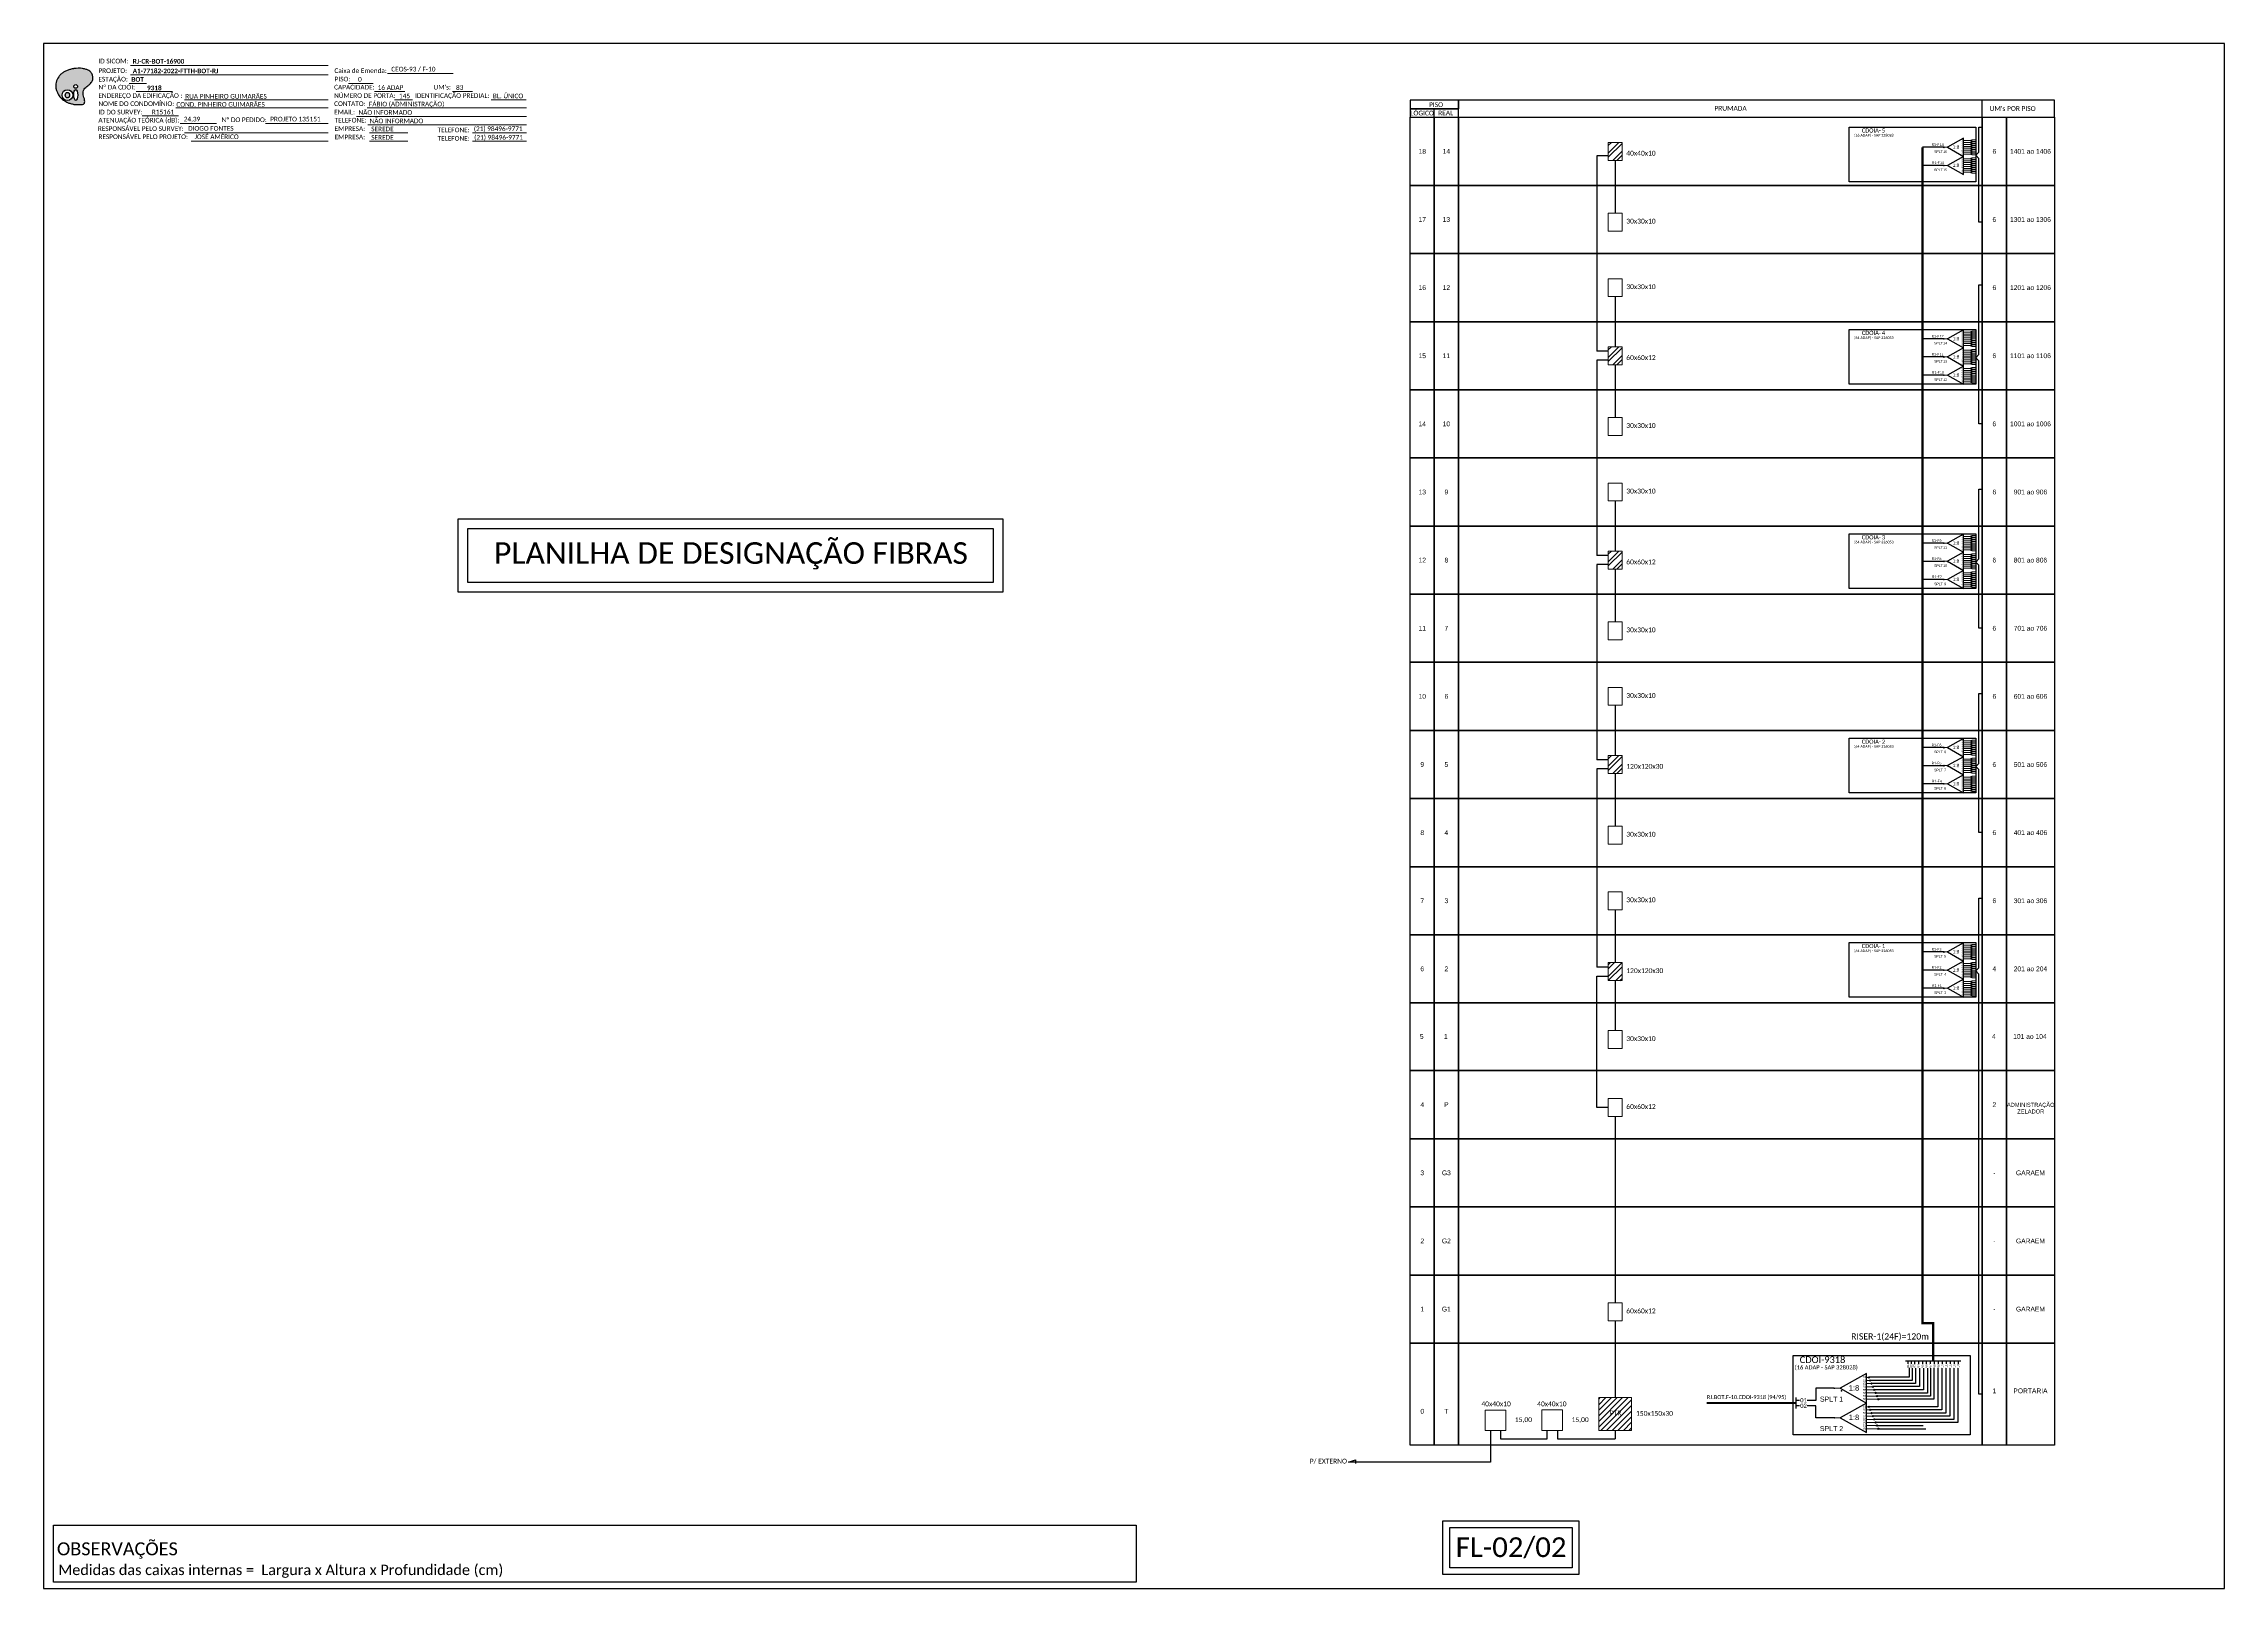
# Model space of a CAD drawing. Extents: x -86 to 1625, y 705 to 1299.
# Drawn here: x 786 to 1625, y 705 to 1299 of the extents above; entities that cross this region are included whole.
import ezdxf
from ezdxf.enums import TextEntityAlignment as Align

# ---------------------------------------------------------------- set-up
doc = ezdxf.new("R2010")
doc.units = 0
doc.styles.add('ARIAL', font='arial.ttf')
doc.styles.get("Standard").update_dxf_attribs({"font": 'arial.ttf'})
doc.styles.add('WMF-Calibri0', font='calibri.ttf')
doc.styles.add('WMF-Calibri1', font='calibrib.ttf')
doc.linetypes.add('RESERVA', pattern='A,0.5,-0.15,["RESERVA",Standard,S=0.18,R=0,X=0,Y=-0.1],-1.3', length=1.95)
pattern_1 = [(45, (-47.337, -16.069), (-2.245064, 2.245064), []), (45, (-47.337, -14.4816), (-2.245064, 2.245064), [])]

# ---------------------------------------------------------------- blocks, each defined once
blk = doc.blocks.new('CDOI-12 ADAP SAP 05 ESQ')
at = {"color": 1}
blk.add_lwpolyline([(5016.02, -490.32), (5016.02, -490.32), (5016.02, -490.32), (4962.89, -490.32), (4962.89, -466.43), (4962.89, -466.43)], dxfattribs=at)
blk.add_lwpolyline([(4962.89, -466.43), (5016.02, -466.43), (5016.02, -490.32), (4962.89, -490.32)], close=True, dxfattribs=at)
blk = doc.blocks.new('SPLT_1-8_DIV_DIR')
h = blk.add_hatch(color=3)
h.dxf.hatch_style = 1
edge = h.paths.add_edge_path()
edge.add_arc((12.77, 4.04), 0.242, 0, 360)
h = blk.add_hatch(color=3)
h.dxf.hatch_style = 1
edge = h.paths.add_edge_path()
edge.add_arc((13.27, 2.88), 0.242, 0, 360)
h = blk.add_hatch(color=3)
h.dxf.hatch_style = 1
edge = h.paths.add_edge_path()
edge.add_arc((13.77, 1.73), 0.242, 0, 360)
h = blk.add_hatch(color=3)
h.dxf.hatch_style = 1
edge = h.paths.add_edge_path()
edge.add_arc((14.27, 0.58), 0.242, 0, 360)
h = blk.add_hatch(color=3)
h.dxf.hatch_style = 1
edge = h.paths.add_edge_path()
edge.add_arc((14.77, -0.58), 0.242, 0, 360)
h = blk.add_hatch(color=3)
h.dxf.hatch_style = 1
edge = h.paths.add_edge_path()
edge.add_arc((15.27, -1.73), 0.242, 0, 360)
h = blk.add_hatch(color=3)
h.dxf.hatch_style = 1
edge = h.paths.add_edge_path()
edge.add_arc((15.77, -2.88), 0.242, 0, 360)
h = blk.add_hatch(color=3)
h.dxf.hatch_style = 1
edge = h.paths.add_edge_path()
edge.add_arc((16.27, -4.04), 0.242, 0, 360)
at = {"color": 1, "lineweight": 0}
blk.add_lwpolyline([(2.22, 0), (0, 0)], dxfattribs=at)
at = {"color": 1}
blk.add_lwpolyline([(11.89, 5.45), (2.22, 0), (11.89, -5.45), (11.89, 5.45)], dxfattribs=at)
at = {"color": 7, "lineweight": 0}
for points in [[(12.77, 4.04), (11.89, 4.04)], [(11.89, 2.88), (13.27, 2.88)], [(11.89, 1.73), (13.77, 1.73)], [(11.89, 0.58), (14.27, 0.58)], [(11.89, -0.58), (14.77, -0.58)], [(11.89, -1.73), (15.27, -1.73)], [(11.89, -2.88), (15.77, -2.88)], [(11.89, -4.04), (16.27, -4.04)]]:
    blk.add_lwpolyline(points, dxfattribs=at)
at = {"color": 3}
for centre in [(12.77, 4.04), (13.27, 2.88), (13.77, 1.73), (14.27, 0.58), (14.77, -0.58), (15.27, -1.73), (15.77, -2.88), (16.27, -4.04)]:
    blk.add_circle(centre, 0.242, dxfattribs=at)
at = {"color": 1, "style": 'ARIAL'}
for s, height, p in [('1:8', 2, (5.35, -0.85)), ('S1', 0.75, (10.52, 3.77)), ('S2', 0.75, (10.52, 2.58)), ('S3', 0.75, (10.52, 1.37)), ('S4', 0.75, (10.52, 0.19)), ('S5', 0.75, (10.52, -1.02)), ('S6', 0.75, (10.52, -2.14)), ('S7', 0.75, (10.52, -3.24)), ('S8', 0.75, (10.52, -4.36))]:
    blk.add_text(s, height=height, dxfattribs=at).set_placement(p)
blk = doc.blocks.new('SPLT_1-8_SC-APC')
at = {"color": 1, "lineweight": 0}
blk.add_lwpolyline([(-17, -7.5), (-19.3, -7.5)], dxfattribs=at)
at = {"color": 1}
blk.add_lwpolyline([(-7.4, -2.1), (-17, -7.5), (-7.4, -13), (-7.4, -2.1)], dxfattribs=at)
at = {"color": 3, "lineweight": 0}
for points in [[(-3, -3.5), (-7.4, -3.5)], [(-7.4, -4.7), (-3, -4.7)], [(-7.4, -5.8), (-3, -5.8)], [(-7.4, -7), (-3, -7)], [(-7.4, -8.1), (-3, -8.1)], [(-7.4, -9.3), (-3, -9.3)], [(-7.4, -10.4), (-3, -10.4)], [(-7.4, -11.6), (-3, -11.6)], [(-2.4, -3), (-2.4, -4)], [(-2.4, -3), (0, -3)], [(-2.4, -4), (0, -4)], [(-2.4, -4.2), (-2.4, -5.2)], [(-2.4, -4.2), (0, -4.2)], [(-2.4, -5.2), (0, -5.2)], [(-2.4, -5.3), (-2.4, -6.3)], [(-2.4, -5.3), (0, -5.3)], [(-2.4, -6.3), (0, -6.3)], [(-2.4, -6.5), (-2.4, -7.5)], [(-2.4, -6.5), (0, -6.5)], [(-2.4, -7.5), (0, -7.5)], [(-2.4, -7.6), (-2.4, -8.6)], [(-2.4, -7.6), (0, -7.6)], [(-2.4, -8.6), (0, -8.6)], [(-2.4, -8.8), (-2.4, -9.8)], [(-2.4, -8.8), (0, -8.8)], [(-2.4, -9.8), (0, -9.8)], [(-2.4, -9.9), (-2.4, -10.9)], [(-2.4, -9.9), (0, -9.9)], [(-2.4, -10.9), (0, -10.9)], [(-2.4, -11.1), (-2.4, -12.1)], [(-2.4, -11.1), (0, -11.1)], [(-2.4, -12.1), (0, -12.1)]]:
    blk.add_lwpolyline(points, dxfattribs=at)
for points in [[(-3, -3.2), (-2.4, -3.2), (-2.4, -3.8), (-3, -3.8)], [(-3, -4.4), (-2.4, -4.4), (-2.4, -5), (-3, -5)], [(-3, -5.5), (-2.4, -5.5), (-2.4, -6.1), (-3, -6.1)], [(-3, -6.7), (-2.4, -6.7), (-2.4, -7.3), (-3, -7.3)], [(-3, -7.8), (-2.4, -7.8), (-2.4, -8.4), (-3, -8.4)], [(-3, -9), (-2.4, -9), (-2.4, -9.6), (-3, -9.6)], [(-3, -10.1), (-2.4, -10.1), (-2.4, -10.7), (-3, -10.7)], [(-3, -11.3), (-2.4, -11.3), (-2.4, -11.9), (-3, -11.9)]]:
    blk.add_lwpolyline(points, close=True, dxfattribs=at)
at = {"color": 1, "style": 'ARIAL'}
for s, height, p in [('1:8', 2, (-13.9, -8.4)), ('S1', 0.75, (-8.7, -3.8)), ('S2', 0.75, (-8.7, -5)), ('S3', 0.75, (-8.7, -6.2)), ('S4', 0.75, (-8.7, -7.4)), ('S5', 0.75, (-8.7, -8.6)), ('S6', 0.75, (-8.7, -9.7)), ('S7', 0.75, (-8.7, -10.8)), ('S8', 0.75, (-8.7, -11.9))]:
    blk.add_text(s, height=height, dxfattribs=at).set_placement(p)
blk = doc.blocks.new('OI')
h = blk.add_hatch(color=40)
edge = h.paths.add_edge_path()
edge.add_spline(control_points=[(4.35, -0.67), (3.92, -0.99), (3.26, -1.5), (2.81, -2.59), (2.9, -3.5), (3.06, -4.27), (3.31, -4.85), (3.37, -5.39), (3.4, -5.88), (3.2, -6.4), (2.54, -6.61), (1.65, -6.63), (0.55, -6.67), (-0.56, -6.42), (-1.61, -6.14), (-2.77, -5.61), (-3.92, -4.77), (-4.89, -3.7), (-5.34, -2.65), (-5.6, -1.94), (-5.85, -0.96), (-5.71, 0.47), (-5.1, 2.02), (-4.14, 3.02), (-3.3, 3.61), (-2.37, 4.16), (-1.36, 4.44), (-0.56, 4.7), (0.79, 4.85), (2.24, 4.97), (3.79, 4.57), (4.67, 4.21), (5.44, 3.65), (5.76, 2.99), (6.03, 2.21), (6.01, 1.46), (5.72, 0.64), (5.31, 0.08), (4.88, -0.38), (4.51, -0.55), (4.35, -0.67)], knot_values=[0, 0, 0, 0, 1.60434, 2.417191, 3.427595, 4.282808, 4.776746, 5.304182, 5.888771, 6.258406, 6.858137, 7.79129, 8.986195, 10.124242, 11.187857, 12.242908, 13.953784, 15.414161, 16.515391, 17.349188, 17.675853, 19.552021, 21.515531, 22.568638, 23.63245, 24.621084, 25.782718, 26.745347, 27.142653, 29.870543, 31.004649, 31.921532, 32.709589, 33.801391, 34.042471, 35.192333, 35.971461, 36.628871, 37.254359, 37.836911, 37.836911, 37.836911, 37.836911], degree=3, periodic=0)
h.paths.add_polyline_path([(1.13, -0.87, -1), (-0.04, -0.87, -1)], flags=16)
edge = h.paths.add_edge_path(flags=16)
edge.add_ellipse((0.56, -3.59), major_axis=(-0.02, 1.71), ratio=0.361305, start_angle=0, end_angle=360)
h.paths.add_polyline_path([(-0.36, -3.62, -1), (-3.8, -3.62, -1)], flags=16)
edge = h.paths.add_edge_path(flags=0)
edge.add_ellipse((-2.08, -3.62), major_axis=(0, 0.885), ratio=0.758294, start_angle=0, end_angle=360)
at = {"color": 40}
for centre, radius in [((-2.08, -3.62), 1.72), ((0.54, -0.87), 0.587)]:
    blk.add_circle(centre, radius, dxfattribs=at)
blk.add_ellipse((-2.08, -3.62), major_axis=(0, 0.885), ratio=0.758294, start_param=-3.141592653589792, end_param=3.141592653589792, dxfattribs=at)
blk.add_ellipse((0.56, -3.59), major_axis=(-0.02, 1.71), ratio=0.361305, dxfattribs=at)
at = {"color": 40, "start_tangent": (-0.800898, -0.598801), "end_tangent": (-0.800898, -0.598801)}
blk.add_spline([(4.35, -0.67), (3.2, -1.78), (2.9, -2.54), (2.92, -3.55), (3.12, -4.38), (3.28, -4.85), (3.37, -5.37), (3.35, -5.95), (3.2, -6.29), (2.66, -6.55), (1.73, -6.63), (0.54, -6.62), (-0.58, -6.41), (-1.6, -6.11), (-2.56, -5.67), (-3.95, -4.67), (-4.89, -3.56), (-5.37, -2.56), (-5.64, -1.78), (-5.72, -1.46), (-5.63, 0.42), (-4.84, 2.22), (-4.13, 2.99), (-3.27, 3.62), (-2.4, 4.09), (-1.3, 4.47), (-0.37, 4.72), (0.02, 4.77), (2.75, 4.8), (3.85, 4.53), (4.69, 4.16), (5.31, 3.68), (5.85, 2.73), (5.93, 2.5), (5.94, 1.35), (5.67, 0.62), (5.29, 0.08), (4.84, -0.36), (4.35, -0.67)], degree=3, dxfattribs=at)

msp = doc.modelspace()

# ---------------------------------------------------------------- hatches: boundary and pattern name
h = msp.add_hatch()
h.set_pattern_fill('STEEL', color=1, style=0)
h.set_pattern_definition([(45, (-47.337, 219.686), (-2.245064, 2.245064), []), (45, (-47.337, 221.2733), (-2.245064, 2.245064), [])])
h.paths.add_polyline_path([(1393.23, 1254.14), (1393.23, 1261.03), (1387.93, 1261.03), (1387.93, 1254.14)])
h = msp.add_hatch(color=3)
h.dxf.hatch_style = 1
edge = h.paths.add_edge_path()
edge.add_arc((1516.97, 1259.15), 0.164, 0, 360)
h = msp.add_hatch(color=3)
h.dxf.hatch_style = 1
edge = h.paths.add_edge_path()
edge.add_arc((1516.97, 1252.18), 0.164, 0, 360)
h = msp.add_hatch()
h.set_pattern_fill('STEEL', color=1, style=0)
h.set_pattern_definition([(45, (-47.337, 141.101), (-2.245064, 2.245064), []), (45, (-47.337, 142.6883), (-2.245064, 2.245064), [])])
h.paths.add_polyline_path([(1393.23, 1175.55), (1393.23, 1182.45), (1387.93, 1182.45), (1387.93, 1175.55)])
h = msp.add_hatch(color=3)
h.dxf.hatch_style = 1
edge = h.paths.add_edge_path()
edge.add_arc((1516.97, 1185.49), 0.164, 0, 360)
h = msp.add_hatch(color=3)
h.dxf.hatch_style = 1
edge = h.paths.add_edge_path()
edge.add_arc((1516.97, 1178.52), 0.164, 0, 360)
h = msp.add_hatch(color=3)
h.dxf.hatch_style = 1
edge = h.paths.add_edge_path()
edge.add_arc((1516.97, 1171.55), 0.164, 0, 360)
h = msp.add_hatch(color=3)
h.dxf.hatch_style = 1
edge = h.paths.add_edge_path()
edge.add_arc((1516.97, 1106.91), 0.164, 0, 360)
h = msp.add_hatch()
h.set_pattern_fill('STEEL', color=1, style=0)
h.set_pattern_definition([(45, (-47.337, 62.516), (-2.245064, 2.245064), []), (45, (-47.337, 64.1034), (-2.245064, 2.245064), [])])
h.paths.add_polyline_path([(1393.23, 1096.97), (1393.23, 1103.86), (1387.93, 1103.86), (1387.93, 1096.97)])
h = msp.add_hatch(color=3)
h.dxf.hatch_style = 1
edge = h.paths.add_edge_path()
edge.add_arc((1516.97, 1099.94), 0.164, 0, 360)
h = msp.add_hatch(color=3)
h.dxf.hatch_style = 1
edge = h.paths.add_edge_path()
edge.add_arc((1516.97, 1092.96), 0.164, 0, 360)
h = msp.add_hatch()
h.set_pattern_fill('STEEL', color=1, style=0)
h.set_pattern_definition(pattern_1)
h.paths.add_polyline_path([(1393.23, 1018.38), (1393.23, 1025.28), (1387.93, 1025.28), (1387.93, 1018.38)])
h = msp.add_hatch(color=3)
h.dxf.hatch_style = 1
edge = h.paths.add_edge_path()
edge.add_arc((1516.97, 1028.32), 0.164, 0, 360)
h = msp.add_hatch(color=3)
h.dxf.hatch_style = 1
edge = h.paths.add_edge_path()
edge.add_arc((1516.97, 1021.35), 0.164, 0, 360)
h = msp.add_hatch(color=3)
h.dxf.hatch_style = 1
edge = h.paths.add_edge_path()
edge.add_arc((1516.97, 1014.38), 0.164, 0, 360)
h = msp.add_hatch(color=3)
h.dxf.hatch_style = 1
edge = h.paths.add_edge_path()
edge.add_arc((1516.97, 949.74), 0.164, 0, 360)
h = msp.add_hatch()
h.set_pattern_fill('STEEL', color=1, style=0)
h.set_pattern_definition(pattern_1)
h.paths.add_polyline_path([(1387.93, 938.74), (1393.23, 938.74), (1393.23, 945.64), (1387.93, 945.64)])
h = msp.add_hatch(color=3)
h.dxf.hatch_style = 1
edge = h.paths.add_edge_path()
edge.add_arc((1516.97, 942.77), 0.164, 0, 360)
h = msp.add_hatch(color=3)
h.dxf.hatch_style = 1
edge = h.paths.add_edge_path()
edge.add_arc((1516.97, 935.79), 0.164, 0, 360)
h = msp.add_hatch(color=3)
h.dxf.hatch_style = 1
edge = h.paths.add_edge_path()
edge.add_arc((1474.84, 781.96), 0.328, 0, 360)
h = msp.add_hatch()
h.set_pattern_fill('ANSI31', color=1, scale=0.48)
h.set_pattern_definition([(45, (967.8693, 2915.4026), (-1.0776307, 1.0776307), [])])
h.paths.add_polyline_path([(1396.9, 778.4), (1384.26, 778.4), (1384.26, 765.75), (1396.9, 765.75)])
h.paths.add_polyline_path([(1388.05, 771.06), (1393.49, 771.06), (1393.49, 773.84), (1388.05, 773.84)], flags=24)
h = msp.add_hatch(color=3)
h.dxf.hatch_style = 1
edge = h.paths.add_edge_path()
edge.add_arc((1474.84, 770.63), 0.328, 0, 360)

# ---------------------------------------------------------------- linework, layer by layer
msp.add_lwpolyline([(786.29, 705.02), (1624.85, 705.02), (1624.85, 1299.02), (786.29, 1299.02), (786.29, 705.02)])
at = {"color": 7, "lineweight": 0}
for points in [[(819.25, 1283.7), (825.8, 1283.7)], [(819.76, 1290.67), (895.73, 1290.67)], [(819.76, 1286.98), (895.73, 1286.98)], [(903.53, 1283.75), (913.01, 1283.75)], [(918.57, 1287.47), (943.71, 1287.47)], [(821.91, 1280.63), (835.85, 1280.63)], [(840.48, 1277.4), (895.73, 1277.4)], [(913.58, 1280.63), (925.2, 1280.63)], [(921.16, 1277.4), (928.11, 1277.4)], [(943.52, 1280.63), (951.19, 1280.63)], [(958.34, 1277.4), (971.89, 1277.4)], [(824.23, 1271.22), (838.17, 1271.22)], [(837.07, 1274.28), (895.73, 1274.28)], [(838.76, 1268.25), (852.71, 1268.25)], [(871.6, 1268.26), (895.75, 1268.26)], [(906.65, 1271.05), (971.92, 1271.05)], [(910.69, 1274.28), (971.92, 1274.28)], [(910.94, 1267.81), (971.92, 1267.81)], [(840.48, 1264.7), (895.73, 1264.7)], [(842.97, 1261.46), (895.73, 1261.46)], [(911.55, 1264.7), (926.35, 1264.7)], [(911.55, 1261.46), (926.35, 1261.46)], [(951.15, 1264.7), (971.92, 1264.7)], [(951.15, 1261.46), (971.92, 1261.46)]]:
    msp.add_lwpolyline(points, dxfattribs=at)
at = {"color": 7}
for points in [[(1311.79, 1273.97), (1330.3, 1273.97), (1330.3, 1277.26), (1311.79, 1277.26)], [(1311.79, 1270.68), (1330.3, 1270.68), (1330.3, 1273.97), (1311.79, 1273.97)], [(1311.79, 1270.68), (1321.05, 1270.68), (1321.05, 1244.49), (1311.79, 1244.49)], [(1321.05, 1270.68), (1330.3, 1270.68), (1330.3, 1244.49), (1321.05, 1244.49)], [(1330.3, 1270.68), (1531.76, 1270.68), (1531.76, 1244.49), (1330.3, 1244.49)], [(1531.76, 1270.68), (1541.02, 1270.68), (1541.02, 1244.49), (1531.76, 1244.49)], [(1541.02, 1270.68), (1559.54, 1270.68), (1559.54, 1244.49), (1541.02, 1244.49)], [(1311.79, 1244.49), (1321.05, 1244.49), (1321.05, 1218.29), (1311.79, 1218.29)], [(1321.05, 1244.49), (1330.3, 1244.49), (1330.3, 1218.29), (1321.05, 1218.29)], [(1330.3, 1244.49), (1531.76, 1244.49), (1531.76, 1218.29), (1330.3, 1218.29)], [(1531.76, 1244.49), (1541.02, 1244.49), (1541.02, 1218.29), (1531.76, 1218.29)], [(1541.02, 1244.49), (1559.54, 1244.49), (1559.54, 1218.29), (1541.02, 1218.29)], [(1311.79, 1218.29), (1321.05, 1218.29), (1321.05, 1192.1), (1311.79, 1192.1)], [(1321.05, 1218.29), (1330.3, 1218.29), (1330.3, 1192.1), (1321.05, 1192.1)], [(1330.3, 1218.29), (1531.76, 1218.29), (1531.76, 1192.1), (1330.3, 1192.1)], [(1531.76, 1218.29), (1541.02, 1218.29), (1541.02, 1192.1), (1531.76, 1192.1)], [(1541.02, 1218.29), (1559.54, 1218.29), (1559.54, 1192.1), (1541.02, 1192.1)], [(1311.79, 1192.1), (1321.05, 1192.1), (1321.05, 1165.9), (1311.79, 1165.9)], [(1321.05, 1192.1), (1330.3, 1192.1), (1330.3, 1165.9), (1321.05, 1165.9)], [(1330.3, 1192.1), (1531.76, 1192.1), (1531.76, 1165.9), (1330.3, 1165.9)], [(1531.76, 1192.1), (1541.02, 1192.1), (1541.02, 1165.9), (1531.76, 1165.9)], [(1541.02, 1192.1), (1559.54, 1192.1), (1559.54, 1165.9), (1541.02, 1165.9)], [(1311.79, 1165.9), (1321.05, 1165.9), (1321.05, 1139.71), (1311.79, 1139.71)], [(1321.05, 1165.9), (1330.3, 1165.9), (1330.3, 1139.71), (1321.05, 1139.71)], [(1330.3, 1165.9), (1531.76, 1165.9), (1531.76, 1139.71), (1330.3, 1139.71)], [(1531.76, 1165.9), (1541.02, 1165.9), (1541.02, 1139.71), (1531.76, 1139.71)], [(1541.02, 1165.9), (1559.54, 1165.9), (1559.54, 1139.71), (1541.02, 1139.71)], [(1311.79, 1139.71), (1321.05, 1139.71), (1321.05, 1113.51), (1311.79, 1113.51)], [(1321.05, 1139.71), (1330.3, 1139.71), (1330.3, 1113.51), (1321.05, 1113.51)], [(1330.3, 1139.71), (1531.76, 1139.71), (1531.76, 1113.51), (1330.3, 1113.51)], [(1531.76, 1139.71), (1541.02, 1139.71), (1541.02, 1113.51), (1531.76, 1113.51)], [(1541.02, 1139.71), (1559.54, 1139.71), (1559.54, 1113.51), (1541.02, 1113.51)], [(1311.79, 1113.51), (1321.05, 1113.51), (1321.05, 1087.32), (1311.79, 1087.32)], [(1321.05, 1113.51), (1330.3, 1113.51), (1330.3, 1087.32), (1321.05, 1087.32)], [(1330.3, 1113.51), (1531.76, 1113.51), (1531.76, 1087.32), (1330.3, 1087.32)], [(1531.76, 1113.51), (1541.02, 1113.51), (1541.02, 1087.32), (1531.76, 1087.32)], [(1541.02, 1113.51), (1559.54, 1113.51), (1559.54, 1087.32), (1541.02, 1087.32)], [(1311.79, 1087.32), (1321.05, 1087.32), (1321.05, 1061.12), (1311.79, 1061.12)], [(1321.05, 1087.32), (1330.3, 1087.32), (1330.3, 1061.12), (1321.05, 1061.12)], [(1330.3, 1087.32), (1531.76, 1087.32), (1531.76, 1061.12), (1330.3, 1061.12)], [(1531.76, 1087.32), (1541.02, 1087.32), (1541.02, 1061.12), (1531.76, 1061.12)], [(1541.02, 1087.32), (1559.54, 1087.32), (1559.54, 1061.12), (1541.02, 1061.12)], [(1311.79, 1061.12), (1321.05, 1061.12), (1321.05, 1034.93), (1311.79, 1034.93)], [(1321.05, 1061.12), (1330.3, 1061.12), (1330.3, 1034.93), (1321.05, 1034.93)], [(1330.3, 1061.12), (1531.76, 1061.12), (1531.76, 1034.93), (1330.3, 1034.93)], [(1531.76, 1061.12), (1541.02, 1061.12), (1541.02, 1034.93), (1531.76, 1034.93)], [(1541.02, 1061.12), (1559.54, 1061.12), (1559.54, 1034.93), (1541.02, 1034.93)], [(1311.79, 1034.93), (1321.05, 1034.93), (1321.05, 1008.73), (1311.79, 1008.73)], [(1321.05, 1034.93), (1330.3, 1034.93), (1330.3, 1008.73), (1321.05, 1008.73)], [(1330.3, 1034.93), (1531.76, 1034.93), (1531.76, 1008.73), (1330.3, 1008.73)], [(1531.76, 1034.93), (1541.02, 1034.93), (1541.02, 1008.73), (1531.76, 1008.73)], [(1541.02, 1034.93), (1559.54, 1034.93), (1559.54, 1008.73), (1541.02, 1008.73)], [(1311.79, 1008.73), (1321.05, 1008.73), (1321.05, 982.54), (1311.79, 982.54)], [(1321.05, 1008.73), (1330.3, 1008.73), (1330.3, 982.54), (1321.05, 982.54)], [(1330.3, 1008.73), (1531.76, 1008.73), (1531.76, 982.54), (1330.3, 982.54)], [(1531.76, 1008.73), (1541.02, 1008.73), (1541.02, 982.54), (1531.76, 982.54)], [(1541.02, 1008.73), (1559.54, 1008.73), (1559.54, 982.54), (1541.02, 982.54)], [(1311.79, 982.54), (1321.05, 982.54), (1321.05, 956.34), (1311.79, 956.34)], [(1321.05, 982.54), (1330.3, 982.54), (1330.3, 956.34), (1321.05, 956.34)], [(1330.3, 982.54), (1531.76, 982.54), (1531.76, 956.34), (1330.3, 956.34)], [(1531.76, 982.54), (1541.02, 982.54), (1541.02, 956.34), (1531.76, 956.34)], [(1541.02, 982.54), (1559.54, 982.54), (1559.54, 956.34), (1541.02, 956.34)], [(1311.79, 956.34), (1321.05, 956.34), (1321.05, 930.15), (1311.79, 930.15)], [(1321.05, 956.34), (1330.3, 956.34), (1330.3, 930.15), (1321.05, 930.15)], [(1330.3, 956.34), (1531.76, 956.34), (1531.76, 930.15), (1330.3, 930.15)], [(1531.76, 956.34), (1541.02, 956.34), (1541.02, 930.15), (1531.76, 930.15)], [(1541.02, 956.34), (1559.54, 956.34), (1559.54, 930.15), (1541.02, 930.15)], [(1311.79, 930.15), (1321.05, 930.15), (1321.05, 904.1), (1311.79, 904.1)], [(1321.05, 930.15), (1330.3, 930.15), (1330.3, 904.1), (1321.05, 904.1)], [(1330.3, 930.15), (1531.76, 930.15), (1531.76, 904.1), (1330.3, 904.1)], [(1531.76, 930.15), (1541.02, 930.15), (1541.02, 904.1), (1531.76, 904.1)], [(1541.02, 930.15), (1559.54, 930.15), (1559.54, 904.1), (1541.02, 904.1)], [(1311.79, 904.1), (1321.05, 904.1), (1321.05, 877.91), (1311.79, 877.91)], [(1321.05, 904.1), (1330.3, 904.1), (1330.3, 877.91), (1321.05, 877.91)], [(1330.3, 904.1), (1531.76, 904.1), (1531.76, 877.91), (1330.3, 877.91)], [(1531.76, 904.1), (1541.02, 904.1), (1541.02, 877.91), (1531.76, 877.91)], [(1541.02, 904.1), (1559.54, 904.1), (1559.54, 877.91), (1541.02, 877.91)], [(1311.79, 877.91), (1321.05, 877.91), (1321.05, 851.71), (1311.79, 851.71)], [(1321.05, 877.91), (1330.3, 877.91), (1330.3, 851.71), (1321.05, 851.71)], [(1330.3, 877.91), (1531.76, 877.91), (1531.76, 851.71), (1330.3, 851.71)], [(1531.76, 877.91), (1541.02, 877.91), (1541.02, 851.71), (1531.76, 851.71)], [(1541.02, 877.91), (1559.54, 877.91), (1559.54, 851.71), (1541.02, 851.71)], [(1311.79, 851.71), (1321.05, 851.71), (1321.05, 825.52), (1311.79, 825.52)], [(1321.05, 851.71), (1330.3, 851.71), (1330.3, 825.52), (1321.05, 825.52)], [(1330.3, 851.71), (1531.76, 851.71), (1531.76, 825.52), (1330.3, 825.52)], [(1531.76, 851.71), (1541.02, 851.71), (1541.02, 825.52), (1531.76, 825.52)], [(1541.02, 851.71), (1559.54, 851.71), (1559.54, 825.52), (1541.02, 825.52)], [(1311.79, 825.52), (1321.05, 825.52), (1321.05, 799.32), (1311.79, 799.32)], [(1321.05, 825.52), (1330.3, 825.52), (1330.3, 799.32), (1321.05, 799.32)], [(1330.3, 825.52), (1531.76, 825.52), (1531.76, 799.32), (1330.3, 799.32)], [(1531.76, 825.52), (1541.02, 825.52), (1541.02, 799.32), (1531.76, 799.32)], [(1541.02, 825.52), (1559.54, 825.52), (1559.54, 799.32), (1541.02, 799.32)], [(1311.79, 799.32), (1321.05, 799.32), (1321.05, 760.03), (1311.79, 760.03)], [(1321.05, 799.32), (1330.3, 799.32), (1330.3, 760.03), (1321.05, 760.03)], [(1330.3, 799.32), (1531.76, 799.32), (1531.76, 760.03), (1330.3, 760.03)], [(1531.76, 799.32), (1541.02, 799.32), (1541.02, 760.03), (1531.76, 760.03)], [(1541.02, 799.32), (1559.54, 799.32), (1559.54, 760.03), (1541.02, 760.03)], [(790.09, 729.3), (1206.37, 729.3), (1206.37, 707.42), (790.09, 707.42)]]:
    msp.add_lwpolyline(points, close=True, dxfattribs=at)
for points in [[(1330.3, 1270.68), (1559.56, 1270.68), (1559.56, 1277.26), (1330.3, 1277.26), (1330.3, 1277.26), (1330.3, 1273.97)], [(1531.76, 1270.68), (1531.76, 1277.26)], [(1321.05, 1270.68), (1321.05, 1273.97)]]:
    msp.add_lwpolyline(points, dxfattribs=at)
at = {"color": 1}
for points in [[(1529.3, 1247.81), (1529.3, 1247.81), (1529.3, 1245.91), (1480.53, 1245.91), (1480.53, 1266.92), (1486.8, 1266.92)], [(1529.3, 1169.96), (1529.3, 1169.96), (1529.3, 1168.06), (1480.53, 1168.06), (1480.53, 1189.07), (1486.8, 1189.07)], [(1529.3, 1091.38), (1529.3, 1091.38), (1529.3, 1089.47), (1480.53, 1089.47), (1480.53, 1110.49), (1486.8, 1110.49)], [(1529.3, 1012.79), (1529.3, 1012.79), (1529.3, 1010.89), (1480.53, 1010.89), (1480.53, 1031.9), (1486.8, 1031.9)], [(1529.3, 934.21), (1529.3, 934.21), (1529.3, 932.3), (1480.53, 932.3), (1480.53, 953.32), (1486.8, 953.32)], [(1460.11, 778.41), (1460.11, 774.18)], [(1342.62, 765.73), (1342.62, 753.56), (1288.02, 753.56), (1290.71, 754.45), (1290.71, 753.03)]]:
    msp.add_lwpolyline(points, dxfattribs=at)
for points in [[(1480.53, 1266.92), (1529.3, 1266.92), (1529.3, 1245.91), (1480.53, 1245.91)], [(1480.53, 1189.07), (1529.3, 1189.07), (1529.3, 1168.06), (1480.53, 1168.06)], [(945.67, 1116.3), (1155.15, 1116.3), (1155.15, 1088.11), (945.67, 1088.11)], [(949.41, 1112.56), (1151.41, 1112.56), (1151.41, 1091.85), (949.41, 1091.85)], [(1480.53, 1110.49), (1529.3, 1110.49), (1529.3, 1089.47), (1480.53, 1089.47)], [(1480.53, 1031.9), (1529.3, 1031.9), (1529.3, 1010.89), (1480.53, 1010.89)], [(1480.53, 953.32), (1529.3, 953.32), (1529.3, 932.3), (1480.53, 932.3)], [(1324.39, 731.02), (1376.61, 731.02), (1376.61, 710.36), (1324.39, 710.36)], [(1327, 728.41), (1374, 728.41), (1374, 712.97), (1327, 712.97)]]:
    msp.add_lwpolyline(points, close=True, dxfattribs=at)
at = {"color": 3}
for points in [[(1531.76, 1230.35), (1530.44, 1230.35), (1530.44, 1254.86), (1529.3, 1256.07), (1530.44, 1257.28), (1530.44, 1266.92), (1531.76, 1266.92)], [(1383.53, 1255.86), (1383.48, 1180.73)], [(1387.93, 1255.86), (1383.53, 1255.86)], [(1390.58, 1254.14), (1390.58, 1233.86)], [(1390.58, 1201.75), (1390.58, 1182.45)], [(1531.76, 1152.81), (1530.44, 1152.81), (1530.44, 1177.02), (1529.3, 1178.22), (1530.44, 1179.43), (1530.44, 1206.25), (1531.76, 1206.25)], [(1387.93, 1180.73), (1383.48, 1180.73)], [(1383.53, 1177.28), (1383.48, 1102.14)], [(1387.93, 1177.28), (1383.53, 1177.28)], [(1390.58, 1175.55), (1390.58, 1155.28)], [(1531.76, 1074.22), (1530.44, 1074.22), (1530.44, 1098.43), (1529.3, 1099.64), (1530.44, 1100.85), (1530.44, 1127.66), (1531.76, 1127.66)], [(1390.58, 1123.16), (1390.58, 1103.86)], [(1387.93, 1102.14), (1383.48, 1102.14)], [(1383.53, 1098.69), (1383.48, 1023.56)], [(1387.93, 1098.69), (1383.53, 1098.69)], [(1390.58, 1096.97), (1390.58, 1076.69)], [(1531.76, 995.64), (1530.44, 995.64), (1530.44, 1019.85), (1529.3, 1021.05), (1530.44, 1022.26), (1530.44, 1049.08), (1531.76, 1049.08)], [(1390.58, 1044.58), (1390.58, 1025.28)], [(1387.93, 1023.56), (1383.48, 1023.56)], [(1387.93, 1020.11), (1383.48, 1020.11)], [(1383.48, 1020.11), (1383.48, 943.91)], [(1390.58, 1018.38), (1390.58, 998.11)], [(1390.58, 965.99), (1390.58, 945.64)], [(1531.76, 779.68), (1530.44, 779.68), (1530.44, 941.26), (1529.3, 942.47), (1530.44, 943.68), (1530.44, 970.49), (1531.76, 970.49)], [(1387.93, 943.91), (1383.48, 943.91)], [(1387.93, 889.95), (1383.48, 889.95), (1383.48, 940.47), (1387.93, 940.47)], [(1390.58, 938.74), (1390.58, 919.52)], [(1390.58, 886.5), (1390.58, 814.82)], [(1390.58, 807.92), (1390.58, 778.4)], [(1474.84, 781.96), (1467.78, 781.96), (1467.78, 777.3)], [(1461.53, 777.3), (1460.11, 777.3)], [(1467.78, 777.3), (1464.43, 777.3)], [(1346.56, 765.73), (1346.56, 762.53), (1364.42, 762.53), (1364.42, 765.75)], [(1368.36, 765.75), (1368.36, 762.53)], [(1390.58, 765.75), (1390.58, 762.53)], [(1368.36, 762.53), (1390.58, 762.53)]]:
    msp.add_lwpolyline(points, dxfattribs=at)
at = {"color": 1, "lineweight": 0}
for points in [[(1387.93, 1261.03), (1393.23, 1261.03), (1393.23, 1254.14), (1387.93, 1254.14)], [(1387.93, 1182.45), (1393.23, 1182.45), (1393.23, 1175.55), (1387.93, 1175.55)], [(1387.93, 1103.86), (1393.23, 1103.86), (1393.23, 1096.97), (1387.93, 1096.97)], [(1387.93, 1025.28), (1393.23, 1025.28), (1393.23, 1018.38), (1387.93, 1018.38)], [(1387.93, 945.64), (1393.23, 945.64), (1393.23, 938.74), (1387.93, 938.74)], [(1340.65, 773.6), (1348.52, 773.6), (1348.52, 765.73), (1340.65, 765.73)], [(1362.45, 773.62), (1370.33, 773.62), (1370.33, 765.75), (1362.45, 765.75)], [(1384.26, 778.4), (1396.9, 778.4), (1396.9, 765.75), (1384.26, 765.75)]]:
    msp.add_lwpolyline(points, close=True, dxfattribs=at)
at = {"color": 5, "const_width": 0.88}
msp.add_lwpolyline([(1508.77, 1259.15), (1508.77, 806.96), (1512.9, 806.96), (1512.9, 792.52)], dxfattribs=at)
at = {"color": 5}
for points in [[(1516.97, 1259.15), (1508.77, 1259.15)], [(1516.97, 1252.18), (1508.77, 1252.18)], [(1516.97, 1185.49), (1508.77, 1185.49)], [(1516.97, 1178.52), (1508.77, 1178.52)], [(1516.97, 1171.55), (1508.77, 1171.55)], [(1516.97, 1106.91), (1508.77, 1106.91)], [(1516.97, 1099.94), (1508.77, 1099.94)], [(1516.97, 1092.96), (1508.77, 1092.96)], [(1516.97, 1028.32), (1508.77, 1028.32)], [(1516.97, 1021.35), (1508.77, 1021.35)], [(1516.97, 1014.38), (1508.77, 1014.38)], [(1516.97, 949.74), (1508.77, 949.74)], [(1516.97, 942.77), (1508.77, 942.77)], [(1516.97, 935.79), (1508.77, 935.79)], [(1503.61, 789.79), (1503.6, 786.2), (1488.36, 786.2)], [(1514.69, 789.7), (1514.69, 774.87), (1488.36, 774.87)], [(1516.22, 789.7), (1516.22, 773.63), (1488.89, 773.63)], [(1504.85, 789.7), (1504.85, 784.96), (1488.89, 784.96)], [(1517.76, 789.7), (1517.76, 772.43), (1489.41, 772.43)], [(1506.07, 789.7), (1506.07, 783.77), (1489.41, 783.77)], [(1519.29, 789.7), (1519.29, 771.26), (1489.92, 771.26)], [(1507.6, 789.7), (1507.6, 782.6), (1489.92, 782.6)], [(1520.82, 789.7), (1520.82, 770.02), (1490.45, 770.02)], [(1509.14, 789.7), (1509.14, 781.35), (1490.45, 781.35)], [(1522.35, 789.7), (1522.35, 768.82), (1490.97, 768.82)], [(1510.67, 789.7), (1510.67, 780.15), (1490.97, 780.15)], [(1511.91, 789.7), (1511.91, 778.96), (1491.24, 778.97)], [(1513.16, 789.7), (1513.16, 777.76), (1492.01, 777.76)], [(1502.25, 792.52), (1523.55, 792.52)], [(1503.19, 792.52), (1503.19, 791.36)], [(1504.42, 792.52), (1504.42, 791.36)], [(1505.64, 792.52), (1505.64, 791.36)], [(1507.17, 792.52), (1507.17, 791.33)], [(1508.71, 792.52), (1508.71, 791.34)], [(1510.24, 792.52), (1510.24, 791.33)], [(1511.77, 792.52), (1511.77, 791.33)], [(1513.31, 792.52), (1513.31, 791.33)], [(1514.84, 792.52), (1514.84, 791.33)], [(1516.37, 792.52), (1516.37, 791.33)], [(1517.91, 792.52), (1517.91, 791.33)], [(1519.44, 792.52), (1519.44, 791.33)], [(1520.97, 792.52), (1520.97, 791.33)], [(1522.5, 792.52), (1522.5, 791.33)], [(1487.87, 786.2), (1487.86, 786.2)], [(1487.87, 774.87), (1487.86, 774.87)]]:
    msp.add_lwpolyline(points, dxfattribs=at)
at = {"color": 0, "lineweight": 0}
for points in [[(1387.93, 1233.86), (1393.23, 1233.86), (1393.23, 1226.96), (1387.93, 1226.96)], [(1387.93, 1208.64), (1393.23, 1208.64), (1393.23, 1201.75), (1387.93, 1201.75)], [(1387.93, 1155.28), (1393.23, 1155.28), (1393.23, 1148.38), (1387.93, 1148.38)], [(1387.93, 1130.06), (1393.23, 1130.06), (1393.23, 1123.16), (1387.93, 1123.16)], [(1387.93, 1076.69), (1393.23, 1076.69), (1393.23, 1069.79), (1387.93, 1069.79)], [(1387.93, 1051.47), (1393.23, 1051.47), (1393.23, 1044.58), (1387.93, 1044.58)], [(1387.93, 998.11), (1393.23, 998.11), (1393.23, 991.21), (1387.93, 991.21)], [(1387.93, 972.89), (1393.23, 972.89), (1393.23, 965.99), (1387.93, 965.99)], [(1387.93, 919.52), (1393.23, 919.52), (1393.23, 912.62), (1387.93, 912.62)], [(1387.93, 893.4), (1393.23, 893.4), (1393.23, 886.5), (1387.93, 886.5)], [(1387.93, 814.82), (1393.23, 814.82), (1393.23, 807.92), (1387.93, 807.92)]]:
    msp.add_lwpolyline(points, close=True, dxfattribs=at)
at = {"color": 1, "const_width": 0.8}
msp.add_lwpolyline([(1425.83, 776.3), (1460.11, 776.3)], dxfattribs=at)
at = {"color": 2}
for points in [[(1461.53, 775.17), (1460.11, 775.17)], [(1467.78, 775.17), (1464.43, 775.17)], [(1474.84, 770.63), (1467.78, 770.63), (1467.78, 775.17)]]:
    msp.add_lwpolyline(points, dxfattribs=at)
at = {"color": 8, "linetype": 'RESERVA', "ltscale": 4}
for points in [[(1491.24, 767.63), (1509.05, 767.63)], [(1491.76, 766.43), (1509.99, 766.43)]]:
    msp.add_lwpolyline(points, dxfattribs=at)
at = {"color": 3}
for centre in [(1516.97, 1259.15), (1516.97, 1252.18), (1516.97, 1185.49), (1516.97, 1178.52), (1516.97, 1171.55), (1516.97, 1106.91), (1516.97, 1099.94), (1516.97, 1092.96), (1516.97, 1028.32), (1516.97, 1021.35), (1516.97, 1014.38), (1516.97, 949.74), (1516.97, 942.77), (1516.97, 935.79)]:
    msp.add_circle(centre, 0.164, dxfattribs=at)
for p in [(1518.4, 1259.15), (1518.4, 1185.49), (1518.4, 1178.52), (1518.4, 1106.91), (1518.4, 1099.94), (1518.4, 1028.32), (1518.4, 1021.35), (1518.4, 949.74), (1518.4, 942.77), (1477.68, 781.01)]:
    msp.add_point(p)
at = {"color": 7}
for p in [(1311.79, 1087.32), (1311.79, 1061.12), (1311.79, 1034.93), (1311.79, 1008.73), (1311.79, 982.54), (1311.79, 956.34), (1311.79, 930.15), (1311.79, 904.1), (1311.79, 877.91), (1311.79, 851.71), (1311.79, 825.52)]:
    msp.add_point(p, dxfattribs=at)

# ---------------------------------------------------------------- block references
at = {"color": 7, "xscale": 1.213923925163967, "yscale": 1.213923925163967, "zscale": 1.213923925163967, "rotation": 0.1532896023949059}
msp.add_blockref('OI', (797.96, 1283.61), dxfattribs=at)
at = {"color": 3, "xscale": 0.6400000000000001, "yscale": 0.6400000000000001, "zscale": 0.6400000000000001}
for p in [(1529.3, 1263.98), (1529.3, 1257.01), (1529.3, 1190.32), (1529.3, 1183.35), (1529.3, 1176.38), (1529.3, 1111.74), (1529.3, 1104.77), (1529.3, 1097.79), (1529.3, 1033.15), (1529.3, 1026.18), (1529.3, 1019.21), (1529.3, 954.57), (1529.3, 947.6), (1529.3, 940.62)]:
    msp.add_blockref('SPLT_1-8_SC-APC', p, dxfattribs=at)
for name, p, xscale, yscale, zscale in [('CDOI-12 ADAP SAP 05 ESQ', (-4893.43, 1391.64), 1.28, 1.28, 1.28), ('SPLT_1-8_DIV_DIR', (1474.84, 781.96), 1.04, 1.04, 1.04), ('SPLT_1-8_DIV_DIR', (1474.84, 770.63), 1.04, 1.04, 1.04)]:
    msp.add_blockref(name, p, dxfattribs=dict(xscale=xscale, yscale=yscale, zscale=zscale))

# ---------------------------------------------------------------- texts
at = {"color": 7, "lineweight": 0, "style": 'WMF-Calibri0'}
for s, height, p in [('ID SICOM:', 1.793, (807.36, 1291.42)), ('PROJETO:', 1.793, (807.36, 1287.73)), ('ESTAÇÃO:', 1.793, (807.36, 1284.45)), ('Nº DA CDOI:', 1.7927, (807.36, 1281.38)), ('CAPACIDADE:', 1.7927, (898.01, 1281.38)), ('Caixa de Emenda:', 1.7927, (898.12, 1287.73)), ('PISO:', 1.793, (898.19, 1284.49)), ("UM's:", 1.793, (936.25, 1281.38)), ('ENDEREÇO DA EDIFICAÇÃO :', 1.7927, (807.36, 1278.14)), ('NOME DO CONDOMÍNIO:', 1.7927, (807.36, 1275.03)), ('CONTATO:', 1.793, (898.01, 1275.03)), ('NÚMERO DE PORTA:', 1.7927, (898.01, 1278.14)), ('IDENTIFICAÇÃO PREDIAL:', 1.7927, (929.09, 1278.14)), ('RESPONSÁVEL PELO SURVEY:', 1.7927, (807.12, 1265.44)), ('ATENUAÇÃO TEÓRICA (dB):', 1.7927, (807.36, 1268.68)), ('ID DO SURVEY:', 1.7927, (807.36, 1271.79)), ('Nº DO PEDIDO:', 1.7927, (854.73, 1268.84)), ('EMAIL:', 1.793, (898.01, 1271.79)), ('TELEFONE:', 1.793, (898.19, 1268.68)), ('EMPRESA:', 1.793, (898.19, 1265.44)), ('TELEFONE:', 1.793, (937.79, 1264.94)), ('RESPONSÁVEL PELO PROJETO:', 1.7927, (807.36, 1262.33)), ('EMPRESA:', 1.793, (898.19, 1262.21)), ('TELEFONE:', 1.793, (937.79, 1261.7))]:
    msp.add_text(s, height=height, dxfattribs=at).set_placement(p)
at = {"color": 7}
for s, height, style, p in [('RJ-CR-BOT-16900', 1.7927, 'WMF-Calibri1', (820.56, 1291.32)), ('BOT', 1.793, 'WMF-Calibri1', (820.04, 1284.35)), ('A1-77182-2022-FTTH-BOT-RJ', 1.7927, 'WMF-Calibri1', (820.56, 1287.63)), ('0', 1.79, 'WMF-Calibri0', (907.21, 1284.38)), ('16 ADAP', 1.793, 'WMF-Calibri0', (914.75, 1281.25)), ('CEOS-93 / F-10', 1.7927, 'WMF-Calibri0', (919.97, 1288.31)), ('83', 1.793, 'WMF-Calibri0', (944.87, 1281.23)), ('COND. PINHEIRO GUIMARÃES', 1.7927, 'WMF-Calibri0', (837.33, 1274.74)), ('RUA PINHEIRO GUIMARÃES', 1.7927, 'WMF-Calibri0', (840.74, 1277.86)), ('FÁBIO (ADMINISTRAÇÃO)', 1.7927, 'WMF-Calibri0', (911.4, 1274.88)), ('145', 1.793, 'WMF-Calibri0', (922.94, 1278)), ('BL. ÚNICO', 1.793, 'WMF-Calibri0', (959.04, 1278)), ('     PISO', 1.84, 'WMF-Calibri0', (1315.76, 1274.62)), ('PRUMADA', 1.84, 'WMF-Calibri0', (1428.75, 1273.23)), ("UM's POR PISO", 1.84, 'WMF-Calibri0', (1534.58, 1273.14)), ('R15161', 1.793, 'WMF-Calibri0', (827.89, 1271.83)), ('24,39', 1.793, 'WMF-Calibri0', (840.16, 1269.09)), ('DIOGO FONTES', 1.7927, 'WMF-Calibri0', (841.87, 1265.54)), ('PROJETO 135151', 1.7927, 'WMF-Calibri0', (873.41, 1269.1)), ('NÃO INFORMADO', 1.7927, 'WMF-Calibri0', (907.36, 1271.65)), ('NÃO INFORMADO', 1.7927, 'WMF-Calibri0', (911.64, 1268.41)), ('SEREDE', 1.793, 'WMF-Calibri0', (912.25, 1265.3)), ('(21) 98496-9771', 1.7927, 'WMF-Calibri0', (951.72, 1265.39)), ('  LÓGICO', 1.84, 'WMF-Calibri0', (1310.52, 1271.4)), ('    REAL', 1.84, 'WMF-Calibri0', (1319.93, 1271.44)), ('JOSÉ AMÉRICO', 1.7927, 'WMF-Calibri0', (844.36, 1262.3)), ('SEREDE', 1.793, 'WMF-Calibri0', (912.25, 1262.06)), ('(21) 98496-9771', 1.7927, 'WMF-Calibri0', (951.86, 1262.06)), ('SPLT 1', 1.92, 'ARIAL', (1469.32, 776.84)), ('SPLT 2', 1.92, 'ARIAL', (1469.32, 765.5)), ('OBSERVAÇÕES', 4.9833, 'WMF-Calibri0', (791.4, 717.74))]:
    msp.add_text(s, height=height, dxfattribs=dict(at, style=style)).set_placement(p)
for s, height, style, p in [('9318', 1.793, 'WMF-Calibri1', (828.88, 1281.09)), ('SPLT', 0.96, 'ARIAL', (1514.92, 1257.02)), ('16', 0.96, 'ARIAL', (1517.47, 1257.02)), ('SPLT', 0.96, 'ARIAL', (1514.92, 1249.99)), ('15', 0.96, 'ARIAL', (1517.47, 1249.99)), ('SPLT', 0.96, 'ARIAL', (1514.92, 1183.36)), ('14', 0.96, 'ARIAL', (1517.47, 1183.36)), ('SPLT', 0.96, 'ARIAL', (1514.92, 1176.39)), ('13', 0.96, 'ARIAL', (1517.47, 1176.39)), ('SPLT', 0.96, 'ARIAL', (1514.92, 1169.35)), ('12', 0.96, 'ARIAL', (1517.47, 1169.35)), ('SPLT', 0.96, 'ARIAL', (1514.92, 1104.78)), ('SPLT', 0.96, 'ARIAL', (1514.92, 1097.8)), ('11', 0.96, 'ARIAL', (1517.47, 1104.78)), ('10', 0.96, 'ARIAL', (1517.47, 1097.8)), ('SPLT', 0.96, 'ARIAL', (1514.92, 1090.77)), ('9', 0.96, 'ARIAL', (1517.47, 1090.77)), ('SPLT', 0.96, 'ARIAL', (1514.92, 1026.19)), ('8', 0.96, 'ARIAL', (1517.47, 1026.19)), ('SPLT', 0.96, 'ARIAL', (1514.92, 1019.22)), ('7', 0.96, 'ARIAL', (1517.47, 1019.22)), ('SPLT', 0.96, 'ARIAL', (1514.92, 1012.18)), ('6', 0.96, 'ARIAL', (1517.47, 1012.18)), ('SPLT', 0.96, 'ARIAL', (1514.92, 947.61)), ('5', 0.96, 'ARIAL', (1517.47, 947.61)), ('SPLT', 0.96, 'ARIAL', (1514.92, 940.63)), ('4', 0.96, 'ARIAL', (1517.47, 940.63)), ('SPLT', 0.96, 'ARIAL', (1514.92, 933.6)), ('3', 0.96, 'ARIAL', (1517.47, 933.6))]:
    msp.add_text(s, height=height, dxfattribs=dict(at, style=style)).set_placement(p, align=Align.CENTER)
at = {"color": 1, "style": 'WMF-Calibri0'}
for s, height, p in [('CDOIA-', 1.6, (1485.41, 1264.83)), ('5', 1.6, (1493.15, 1264.83)), ('40x40x10', 1.854, (1394.87, 1255.96)), ('CDOIA-', 1.6, (1485.41, 1186.99)), ('4', 1.6, (1493.15, 1186.99)), ('60x60x12', 1.854, (1394.87, 1177.37)), ('CDOIA-', 1.6, (1485.41, 1108.4)), ('3', 1.6, (1493.15, 1108.4)), ('60x60x12', 1.854, (1394.87, 1098.79)), ('CDOIA-', 1.6, (1485.41, 1029.82)), ('2', 1.6, (1493.15, 1029.82)), ('120x120x30', 1.854, (1394.87, 1020.2)), ('CDOIA-', 1.6, (1485.41, 951.23)), ('1', 1.6, (1493.15, 951.23)), ('120x120x30', 1.854, (1394.87, 941.62)), ('CDOI-9318', 2.56, (1461.56, 791.67)), ('RJ.BOT.F-10.CDOI-9318 (94/95)', 1.536, (1425.88, 777.81)), ('FL-02/02', 7.59, (1329.29, 717.06))]:
    msp.add_text(s, height=height, dxfattribs=at).set_placement(p)
at = {"color": 7, "style": 'ARIAL'}
for s, height, p in [('18', 1.84, (1316.42, 1257.59)), ('14', 1.84, (1325.68, 1257.59)), ('6', 1.84, (1536.39, 1257.59)), ('1401 ao 1406', 1.84, (1550.28, 1257.59)), ('17', 1.84, (1316.42, 1231.39)), ('13', 1.84, (1325.68, 1231.39)), ('6', 1.84, (1536.39, 1231.39)), ('1301 ao 1306', 1.84, (1550.28, 1231.39)), ('16', 1.84, (1316.42, 1205.2)), ('12', 1.84, (1325.68, 1205.2)), ('6', 1.84, (1536.39, 1205.2)), ('1201 ao 1206', 1.84, (1550.28, 1205.2)), ('15', 1.84, (1316.42, 1179)), ('11', 1.84, (1325.68, 1179)), ('6', 1.84, (1536.39, 1179)), ('1101 ao 1106', 1.84, (1550.28, 1179)), ('14', 1.84, (1316.42, 1152.81)), ('10', 1.84, (1325.68, 1152.81)), ('6', 1.84, (1536.39, 1152.81)), ('1001 ao 1006', 1.84, (1550.28, 1152.81)), ('13', 1.84, (1316.42, 1126.61)), ('9', 1.84, (1325.68, 1126.61)), ('6', 1.84, (1536.39, 1126.61)), ('901 ao 906', 1.84, (1550.28, 1126.61)), ('12', 1.84, (1316.42, 1100.42)), ('8', 1.84, (1325.68, 1100.42)), ('6', 1.84, (1536.39, 1100.42)), ('801 ao 806', 1.84, (1550.28, 1100.42)), ('11', 1.84, (1316.42, 1074.22)), ('7', 1.84, (1325.68, 1074.22)), ('6', 1.84, (1536.39, 1074.22)), ('701 ao 706', 1.84, (1550.28, 1074.22)), ('10', 1.84, (1316.42, 1048.03)), ('6', 1.84, (1325.68, 1048.03)), ('6', 1.84, (1536.39, 1048.03)), ('601 ao 606', 1.84, (1550.28, 1048.03)), ('9', 1.84, (1316.42, 1021.83)), ('5', 1.84, (1325.68, 1021.83)), ('6', 1.84, (1536.39, 1021.83)), ('501 ao 506', 1.84, (1550.28, 1021.83)), ('8', 1.84, (1316.42, 995.64)), ('4', 1.84, (1325.68, 995.64)), ('6', 1.84, (1536.39, 995.64)), ('401 ao 406', 1.84, (1550.28, 995.64)), ('7', 1.84, (1316.42, 969.44)), ('3', 1.84, (1325.68, 969.44)), ('6', 1.84, (1536.39, 969.44)), ('301 ao 306', 1.84, (1550.28, 969.44)), ('6', 1.84, (1316.42, 943.25)), ('2', 1.84, (1325.68, 943.25)), ('4', 1.84, (1536.39, 943.25)), ('201 ao 204', 1.84, (1550.28, 943.25)), ('5', 1.84, (1316.22, 917.25)), ('1', 1.84, (1325.48, 917.25)), ('4', 1.84, (1536.19, 917.25)), ('101 ao 104', 1.84, (1550.08, 917.25)), ('4', 1.84, (1316.42, 891.01)), ('P', 1.84, (1325.68, 891.01)), ('2', 1.84, (1536.39, 891.01)), ('ADMINISTRAÇÃO', 1.5752, (1550.4, 890.97)), ('ZELADOR', 1.575, (1550.4, 888.41)), ('3', 1.84, (1316.42, 864.81)), ('G3', 1.84, (1325.68, 864.81)), ('-', 1.84, (1536.39, 864.81)), ('GARAEM', 1.84, (1550.28, 864.81)), ('2', 1.84, (1316.42, 838.62)), ('G2', 1.84, (1325.68, 838.62)), ('GARAEM', 1.84, (1550.28, 838.62)), ('-', 1.84, (1536.39, 838.62)), ('1', 1.84, (1316.42, 812.42)), ('G1', 1.84, (1325.68, 812.42)), ('-', 1.84, (1536.39, 812.42)), ('GARAEM', 1.84, (1550.28, 812.42)), ('1', 1.84, (1536.39, 780.98)), ('PORTARIA', 1.84, (1550.28, 780.98)), ('0', 1.84, (1316.42, 773.13)), ('T', 1.84, (1325.68, 773.13))]:
    msp.add_text(s, height=height, dxfattribs=at).set_placement(p, align=Align.MIDDLE_CENTER)
at = {"color": 1, "style": 'WMF-Calibri0'}
for s, height, p in [('(16 ADAP) - SAP 328028', 1, (1490.08, 1263.29)), ('(64 ADAP) - SAP 326053', 1, (1490.08, 1185.44)), ('(64 ADAP) - SAP 326053', 1, (1490.08, 1106.86)), ('(64 ADAP) - SAP 326053', 1, (1490.08, 1028.27)), ('(64 ADAP) - SAP 326053', 1, (1490.08, 949.69)), ('(16 ADAP - SAP 328028)', 1.6, (1471.76, 789.21))]:
    msp.add_text(s, height=height, dxfattribs=at).set_placement(p, align=Align.CENTER)
at = {"color": 5, "style": 'WMF-Calibri0'}
for s, height, p in [('R1-F', 1.024, (1512.29, 1259.66)), ('R1-F', 1.024, (1512.46, 1252.72)), ('R1-F', 1.024, (1512.29, 1186)), ('R1-F', 1.024, (1512.29, 1179.02)), ('R1-F', 1.024, (1512.46, 1172.08)), ('R1-F', 1.024, (1512.29, 1107.41)), ('R1-F', 1.024, (1512.29, 1100.44)), ('R1-F', 1.024, (1512.46, 1093.5)), ('R1-F', 1.024, (1512.29, 1028.83)), ('R1-F', 1.024, (1512.29, 1021.85)), ('R1-F', 1.024, (1512.46, 1014.91)), ('R1-F', 1.024, (1512.29, 950.24)), ('R1-F', 1.024, (1512.29, 943.27)), ('R1-F', 1.024, (1512.46, 936.33)), ('RISER-1(24F)=120m', 2.4, (1481.34, 800.72))]:
    msp.add_text(s, height=height, dxfattribs=at).set_placement(p)
at = {"color": 5, "style": 'ARIAL'}
for s, p in [('14', (1516.15, 1259.69)), ('13 ', (1516.43, 1252.71)), ('12', (1516.12, 1186.04)), ('11', (1516.12, 1179)), ('10', (1516.23, 1172.15)), ('9', (1515.67, 1107.43)), ('8', (1515.67, 1100.45)), ('7', (1515.85, 1093.48)), ('6', (1515.67, 1028.84)), ('5', (1515.67, 1021.87)), ('4', (1515.85, 1014.89)), ('3', (1515.67, 950.26)), ('2', (1515.67, 943.28)), ('1', (1515.85, 936.31))]:
    msp.add_text(s, height=0.96, dxfattribs=at).set_placement(p, align=Align.CENTER)
at = {"style": 'WMF-Calibri0'}
for s, height, p in [('30x30x10', 1.854, (1394.87, 1229.84)), ('30x30x10', 1.854, (1394.87, 1204.62)), ('30x30x10', 1.854, (1394.87, 1151.25)), ('30x30x10', 1.854, (1394.87, 1126.04)), ('30x30x10', 1.854, (1394.87, 1072.67)), ('30x30x10', 1.854, (1394.87, 1047.45)), ('30x30x10', 1.854, (1394.87, 994.08)), ('30x30x10', 1.854, (1394.87, 968.87)), ('30x30x10', 1.854, (1394.87, 915.5)), ('60x60x12', 1.854, (1394.87, 889.38)), ('60x60x12', 1.854, (1394.87, 810.79)), ('40x40x10', 1.854, (1339.16, 775.04)), ('40x40x10', 1.854, (1360.6, 775.04)), ('PTR', 1.854, (1388.51, 771.53)), ('150x150x30', 1.854, (1398.61, 771.39)), ('01', 1.6, (1461.75, 776.57)), ('02', 1.6, (1461.75, 774.44)), ('15,00', 1.854, (1352.03, 768.98)), ('15,00', 1.854, (1373.83, 768.98)), ('P/ EXTERNO', 1.854, (1273.13, 753.04))]:
    msp.add_text(s, height=height, dxfattribs=at).set_placement(p)
at = {"style": 'ARIAL'}
for s, p in [('01', (1503.19, 790.57)), ('02', (1504.48, 790.57)), ('03', (1505.65, 790.57)), ('04', (1507.12, 790.57)), ('05', (1508.68, 790.57)), ('06', (1510.22, 790.57)), ('07', (1511.75, 790.57)), ('08', (1513.29, 790.57)), ('09', (1514.82, 790.57)), ('10', (1516.35, 790.57)), ('11', (1517.89, 790.57)), ('12', (1519.42, 790.57)), ('13', (1520.95, 790.57)), ('14', (1522.48, 790.57))]:
    msp.add_text(s, height=0.794, rotation=90, dxfattribs=at).set_placement(p, align=Align.MIDDLE_CENTER)
at = {"color": 1, "insert": (1050.58, 1102.05), "char_height": 8.2944, "width": 218.3885, "attachment_point": 5}
msp.add_mtext('{\\fCalibri|b0|i0|c0|p34;PLANILHA DE DESIGNAÇÃO FIBRAS }', dxfattribs=at)
at = {"color": 7, "insert": (791.97, 714.14), "char_height": 4, "width": 658.8434, "attachment_point": 1, "style": 'WMF-Calibri0'}
msp.add_mtext('Medidas das caixas internas =  Largura x Altura x Profundidade (cm)', dxfattribs=at)

doc.saveas('drawing.dxf')
